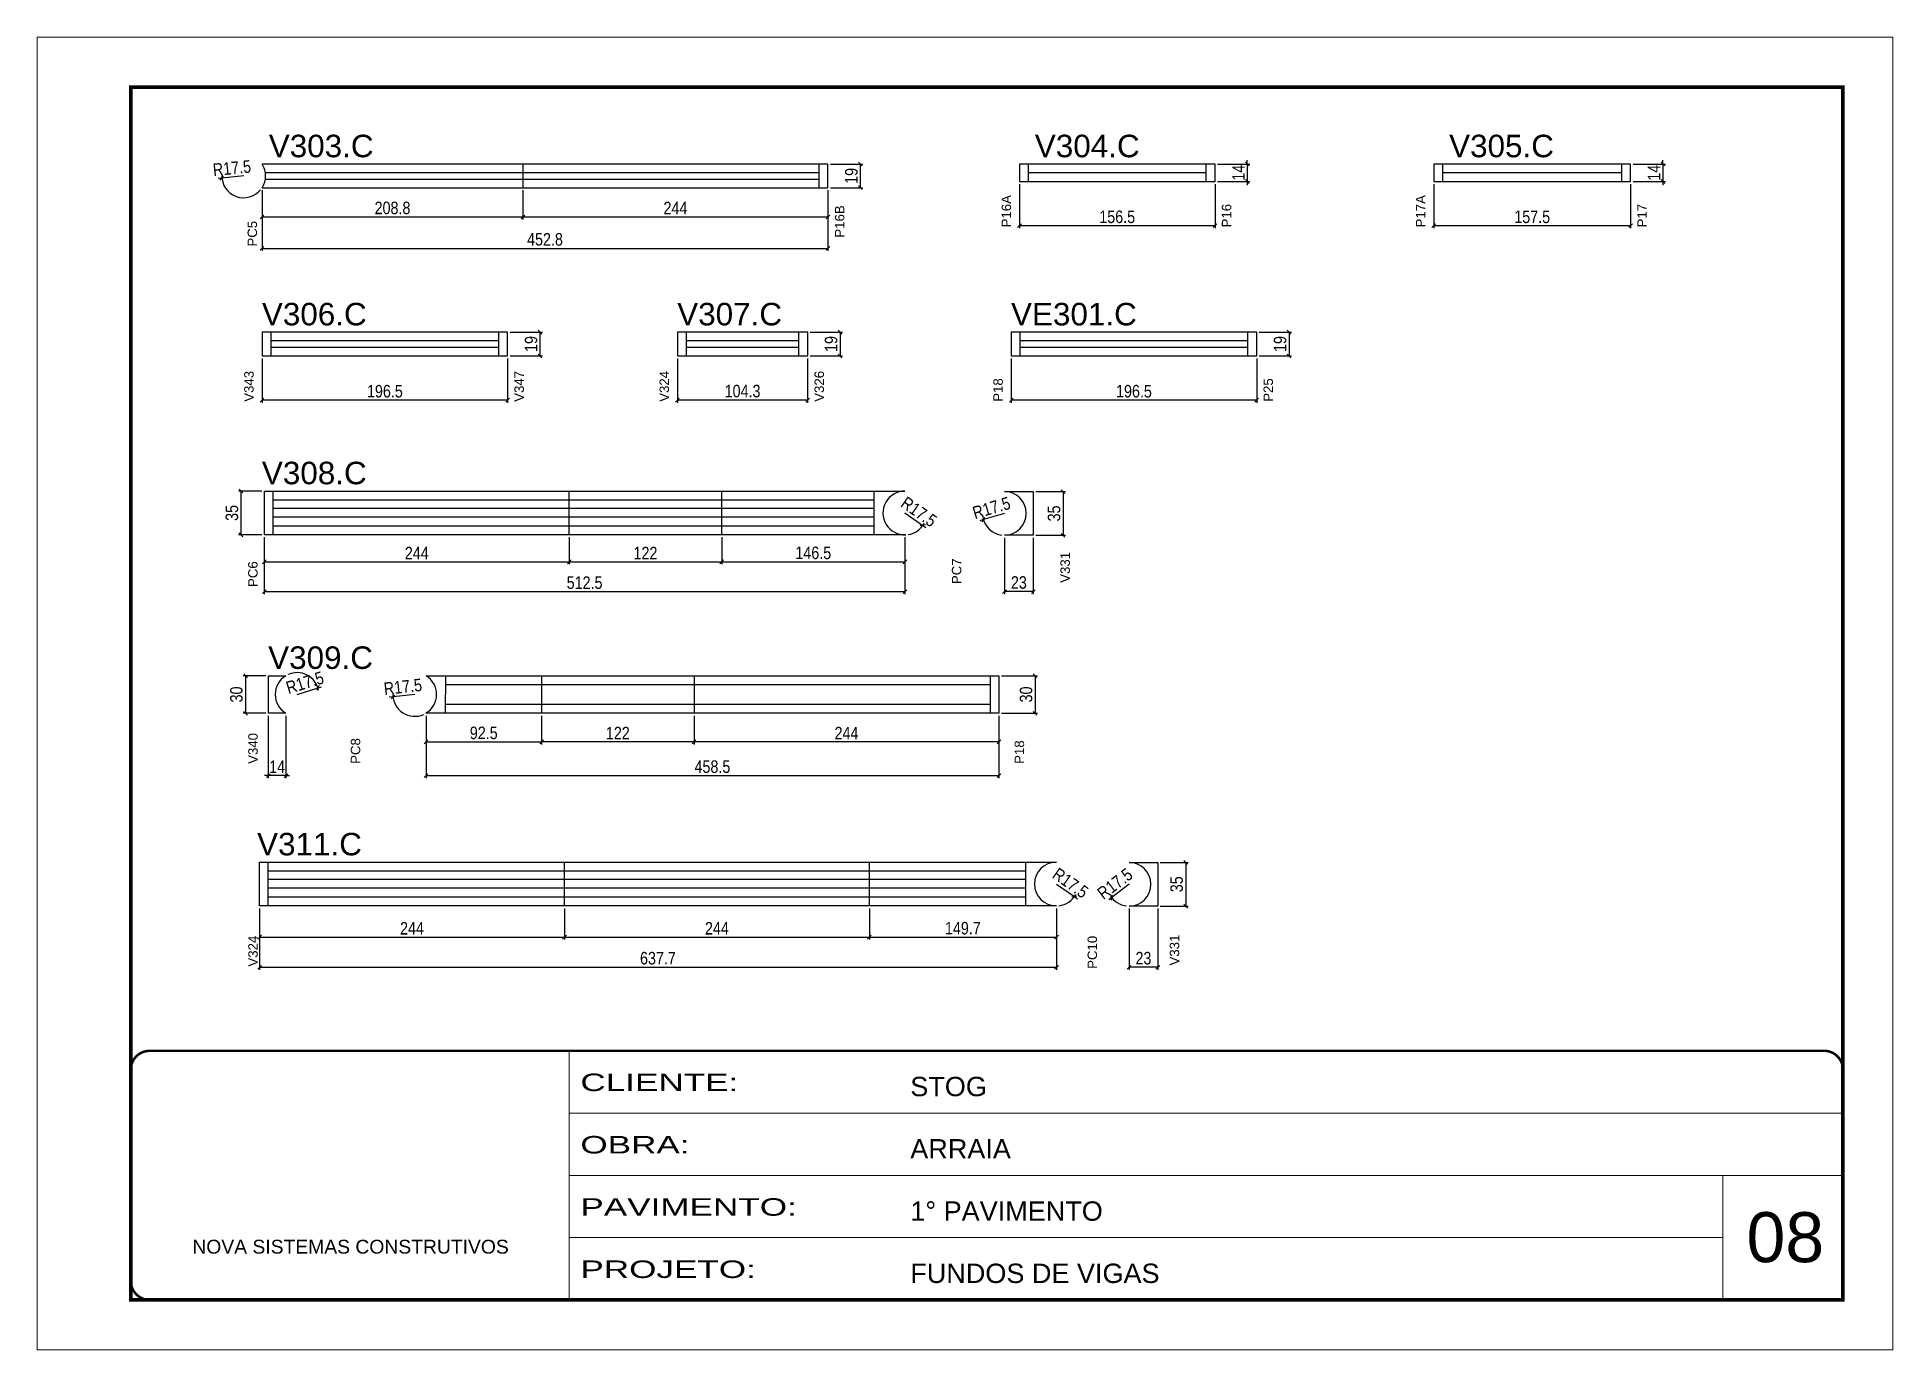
# Model space of a CAD drawing. Extents: x -3394 to 16474, y 3662 to 14397.
# Drawn here: x 9027 to 10512, y 12198 to 13248 of the extents above; entities that cross this region are included whole.
import ezdxf

# ---------------------------------------------------------------- set-up
doc = ezdxf.new("R2010")
doc.units = 0
doc.linetypes.add('CONTINUO', pattern=[0])
doc.linetypes.add('DASHED', pattern=[0.75, 0.5, -0.25])
doc.layers.get('0').update_dxf_attribs({"linetype": 'CONTINUOUS'})
doc.layers.get('Defpoints').update_dxf_attribs({"linetype": 'CONTINUOUS'})
for name, color, linetype, lineweight in [('CARIMBO', 255, 'CONTINUOUS', 9), ('Folhas', 255, 'CONTINUOUS', 9), ('SARRAFO DE PRESSAO', 251, 'DASHED', 9)]:
    doc.layers.add(name, color=color, linetype=linetype, lineweight=lineweight)
for name, color, linetype in [('COTA', 241, 'CONTINUOUS'), ('NOMENCLATURA', 7, 'CONTINUOUS'), ('Painéis', 200, 'CONTINUOUS'), ('SARR_2.2x7', 40, 'CONTINUOUS'), ('SARR_EDITAR', 141, 'CONTINUOUS')]:
    doc.layers.add(name, color=color, linetype=linetype)
doc.styles.add('ARIAL', font='arial.ttf')
doc.styles.add('COTA TECNICA', font='techl___.ttf', dxfattribs={"height": 10})
doc.styles.add('Tecnologia', font='')
doc.styles.get('Tecnologia').set_extended_font_data('Forgotten Futurist')
doc.dimstyles.new('PAINEL', dxfattribs={"dimtxt": 10, "dimasz": 3, "dimexe": 3, "dimexo": 3, "dimgap": 3, "dimtad": 1, "dimdec": 1, "dimzin": 12, "dimdsep": 46, "dimtxsty": 'COTA TECNICA', "dimblk1": 'OBLIQUE', "dimblk2": 'OBLIQUE', "dimsah": 1, "dimcen": 0.9, "dimclrd": 4, "dimclre": 4, "dimclrt": 240, "dimadec": 1, "dimazin": 3, "dimtfac": 1, "dimtdec": 1, "dimtmove": 0, "dimatfit": 3, "dimfxl": 1, "dimtolj": 1, "dimtzin": 12, "dimarcsym": 0})

msp = doc.modelspace()

# ---------------------------------------------------------------- texts
at = {"layer": 'CARIMBO', "style": 'ARIAL'}
msp.add_text('08', height=40, dxfattribs=at).set_placement((10395.07, 12268.12))
at = {"layer": 'NOMENCLATURA', "linetype": 'Continuous', "style": 'ARIAL'}
for s, p in [('V303.C', (9212.58, 13151.91)), ('V304.C', (9825.6, 13151.91)), ('V305.C', (10157.11, 13151.91)), ('V306.C', (9207.08, 13017.41)), ('V307.C', (9539.43, 13017.41)), ('VE301.C', (9806.54, 13017.41)), ('V308.C', (9207.08, 12890.34)), ('V309.C', (9212.09, 12742.65)), ('V311.C', (9203.25, 12593.5))]:
    msp.add_text(s, height=18, dxfattribs=at).set_placement(p)
for s, p in [('P16B', (9673.19, 13087.59)), ('P16A', (9806.58, 13095.79)), ('P16', (9982.79, 13095.79)), ('P17A', (10138.08, 13095.79)), ('P17', (10315.3, 13095.79)), ('PC5', (9203.19, 13080.45)), ('V343', (9200.49, 12956.3)), ('V347', (9416.71, 12956.3)), ('V324', (9532.85, 12956.3)), ('V326', (9656.86, 12956.3)), ('P18', (9799.96, 12956.3)), ('P25', (10016.17, 12956.3)), ('PC7', (9766.78, 12810.49)), ('V331', (9853.62, 12811.53)), ('PC6', (9203.67, 12808.16)), ('V340', (9203.74, 12666.7)), ('PC8', (9285.75, 12666.7)), ('P18', (9817, 12666.7)), ('V324', (9203.74, 12504.55)), ('PC10', (9875.36, 12502.73)), ('V331', (9941.15, 12505.43))]:
    msp.add_text(s, height=7.567, rotation=90, dxfattribs=at).set_placement(p)

# ---------------------------------------------------------------- blocks, each defined once
blk = doc.blocks.new('9999999999')
at = {"color": 30, "linetype": 'CONTINUO'}
for p, q in [((98564.6, 34230.2), (98564.6, 34429.4)), ((98564.6, 34379.6), (99584, 34379.6)), ((98564.6, 34329.8), (99488, 34329.8)), ((99584, 34329.8), (99488, 34329.8)), ((99488, 34329.8), (99488, 34230.2)), ((98564.6, 34280), (99488, 34280))]:
    blk.add_line(p, q, dxfattribs=at)
at = {"color": 30, "linetype": 'CONTINUO', "const_width": 2}
blk.add_lwpolyline([(99584, 34230.2), (99584, 34414.4, 0.414214), (99569, 34429.4), (98229, 34429.4, 0.414214), (98214, 34414.4), (98214, 34245.2, 0.414214), (98229, 34230.2), (99584, 34230.2)], format="xyb", dxfattribs=at)
at = {"layer": 'Folhas'}
blk.add_lwpolyline([(98139, 34190.2), (99624, 34190.2), (99624, 35240.2), (98139, 35240.2)], close=True, dxfattribs=at)
at = {"layer": 'Folhas', "color": 30, "const_width": 3}
blk.add_lwpolyline([(98214, 34230.2), (99584, 34230.2), (99584, 35200.2), (98214, 35200.2)], close=True, dxfattribs=at)
at = {"color": 7, "linetype": 'Continuous', "ltscale": 5, "style": 'ARIAL'}
for s, height, p in [('STOG', 15.48, (98837.7, 34393.1)), ('ARRAIA', 15.48, (98837.7, 34343.3)), ('1° PAVIMENTO', 15.483, (98837.7, 34293.5)), ('NOVA SISTEMAS CONSTRUTIVOS', 11.059, (98263.2, 34267.2)), ('FUNDOS DE VIGAS', 15.483, (98837.7, 34243.7))]:
    blk.add_text(s, height=height, dxfattribs=at).set_placement(p)
at = {"layer": 'Folhas', "color": 7, "style": 'Tecnologia', "width": 1.5}
for s, p in [('CLIENTE:', (98573.7, 34397.2)), ('OBRA:', (98573.7, 34347.3)), ('PAVIMENTO:', (98573.7, 34297.5)), ('PROJETO:', (98573.7, 34247.7))]:
    blk.add_text(s, height=14, dxfattribs=at).set_placement(p)
blk = doc.blocks.new('_Oblique')
at = {"color": 0, "linetype": 'ByBlock', "lineweight": -2}
blk.add_line((-0.5, -0.5), (0.5, 0.5), dxfattribs=at)
blk = doc.blocks.new('*D87')
at = {"layer": 'COTA', "color": 4, "linetype": 'Continuous', "lineweight": -2, "transparency": 16777216}
for p, q in [((9207.2, 13125.5), (9207.2, 13102.2)), ((9416, 13125.5), (9416, 13102.2)), ((9207.2, 13104.2), (9416, 13104.2))]:
    blk.add_line(p, q, dxfattribs=at)
at = {"layer": 'Defpoints', "color": 0, "linetype": 'Continuous', "transparency": 16777216}
for p in [(9207.2, 13127.5), (9416, 13127.5), (9416, 13104.2)]:
    blk.add_point(p, dxfattribs=at)
at = {"layer": 'COTA', "color": 4, "linetype": 'Continuous', "lineweight": -2, "transparency": 16777216, "xscale": 3, "yscale": 3, "zscale": 3, "rotation": 180}
blk.add_blockref('_Oblique', (9207.2, 13104.2), dxfattribs=at)
at = {"layer": 'COTA', "color": 4, "linetype": 'Continuous', "lineweight": -2, "transparency": 16777216, "xscale": 3, "yscale": 3, "zscale": 3}
blk.add_blockref('_Oblique', (9416, 13104.2), dxfattribs=at)
at = {"layer": 'COTA', "color": 240, "linetype": 'Continuous', "transparency": 16777216, "insert": (9311.6, 13111.3), "char_height": 10, "attachment_point": 5, "style": 'COTA TECNICA'}
blk.add_mtext('\\A1;208.8', dxfattribs=at)
blk = doc.blocks.new('*D88')
at = {"layer": 'COTA', "color": 4, "linetype": 'Continuous', "lineweight": -2, "transparency": 16777216}
for p, q in [((9416, 13125.5), (9416, 13102.2)), ((9660, 13125.5), (9660, 13102.2)), ((9416, 13104.2), (9660, 13104.2))]:
    blk.add_line(p, q, dxfattribs=at)
at = {"layer": 'Defpoints', "color": 0, "linetype": 'Continuous', "transparency": 16777216}
for p in [(9416, 13127.5), (9660, 13127.5), (9660, 13104.2)]:
    blk.add_point(p, dxfattribs=at)
at = {"layer": 'COTA', "color": 4, "linetype": 'Continuous', "lineweight": -2, "transparency": 16777216, "xscale": 3, "yscale": 3, "zscale": 3, "rotation": 180}
blk.add_blockref('_Oblique', (9416, 13104.2), dxfattribs=at)
at = {"layer": 'COTA', "color": 4, "linetype": 'Continuous', "lineweight": -2, "transparency": 16777216, "xscale": 3, "yscale": 3, "zscale": 3}
blk.add_blockref('_Oblique', (9660, 13104.2), dxfattribs=at)
at = {"layer": 'COTA', "color": 240, "linetype": 'Continuous', "transparency": 16777216, "insert": (9538, 13111.3), "char_height": 10, "attachment_point": 5, "style": 'COTA TECNICA'}
blk.add_mtext('\\A1;244', dxfattribs=at)
blk = doc.blocks.new('*D89')
at = {"layer": 'COTA', "color": 4, "linetype": 'Continuous', "lineweight": -2, "transparency": 16777216}
for p, q in [((9207.2, 13125.5), (9207.2, 13077)), ((9660, 13125.5), (9660, 13077)), ((9207.2, 13079), (9660, 13079))]:
    blk.add_line(p, q, dxfattribs=at)
at = {"layer": 'Defpoints', "color": 0, "linetype": 'Continuous', "transparency": 16777216}
for p in [(9207.2, 13127.5), (9660, 13127.5), (9660, 13079)]:
    blk.add_point(p, dxfattribs=at)
at = {"layer": 'COTA', "color": 4, "linetype": 'Continuous', "lineweight": -2, "transparency": 16777216, "xscale": 3, "yscale": 3, "zscale": 3, "rotation": 180}
blk.add_blockref('_Oblique', (9207.2, 13079), dxfattribs=at)
at = {"layer": 'COTA', "color": 4, "linetype": 'Continuous', "lineweight": -2, "transparency": 16777216, "xscale": 3, "yscale": 3, "zscale": 3}
blk.add_blockref('_Oblique', (9660, 13079), dxfattribs=at)
at = {"layer": 'COTA', "color": 240, "linetype": 'Continuous', "transparency": 16777216, "insert": (9433.6, 13086.2), "char_height": 10, "attachment_point": 5, "style": 'COTA TECNICA'}
blk.add_mtext('\\A1;452.8', dxfattribs=at)
blk = doc.blocks.new('*D90')
at = {"layer": 'COTA', "color": 4, "linetype": 'Continuous', "lineweight": -2, "transparency": 16777216}
for p, q in [((9175.1, 13135.3), (9172.1, 13135)), ((9192.5, 13137), (9175.1, 13135.3))]:
    blk.add_line(p, q, dxfattribs=at)
blk.add_arc((9192.5, 13137), 17.5, 179.0378, 320.5736, dxfattribs=at)
at = {"layer": 'Defpoints', "color": 0, "linetype": 'Continuous', "transparency": 16777216}
for p in [(9175.1, 13135.3), (9192.5, 13137)]:
    blk.add_point(p, dxfattribs=at)
at = {"layer": 'COTA', "color": 4, "linetype": 'Continuous', "lineweight": -2, "transparency": 16777216, "xscale": 3, "yscale": 3, "zscale": 3, "rotation": 5.5858482057688}
blk.add_blockref('_Oblique', (9175.1, 13135.3), dxfattribs=at)
at = {"layer": 'COTA', "color": 240, "linetype": 'Continuous', "transparency": 16777216, "insert": (9183.1, 13143.2), "char_height": 10, "attachment_point": 5, "rotation": 5.5858, "style": 'COTA TECNICA'}
blk.add_mtext('\\A1;R17.5', dxfattribs=at)
blk = doc.blocks.new('*D91')
at = {"layer": 'COTA', "color": 4, "linetype": 'Continuous', "lineweight": -2, "transparency": 16777216}
for p, q in [((9971.8, 13146.5), (9997.6, 13146.5)), ((9995.6, 13146.5), (9995.6, 13149.5)), ((9995.6, 13146.5), (9995.6, 13132.5)), ((9971.8, 13132.5), (9997.6, 13132.5)), ((9995.6, 13132.5), (9995.6, 13129.5))]:
    blk.add_line(p, q, dxfattribs=at)
at = {"layer": 'Defpoints', "color": 0, "linetype": 'Continuous', "transparency": 16777216}
for p in [(9969.8, 13146.5), (9969.8, 13132.5), (9995.6, 13132.5)]:
    blk.add_point(p, dxfattribs=at)
at = {"layer": 'COTA', "color": 4, "linetype": 'Continuous', "lineweight": -2, "transparency": 16777216, "xscale": 3, "yscale": 3, "zscale": 3}
for p, rotation in [((9995.6, 13146.5), 270), ((9995.6, 13132.5), 90)]:
    blk.add_blockref('_Oblique', p, dxfattribs=dict(at, rotation=rotation))
at = {"layer": 'COTA', "color": 240, "linetype": 'Continuous', "transparency": 16777216, "insert": (9988.6, 13139.5), "char_height": 10, "attachment_point": 5, "rotation": 90, "style": 'COTA TECNICA'}
blk.add_mtext('\\A1;14', dxfattribs=at)
blk = doc.blocks.new('*D92')
at = {"layer": 'COTA', "color": 4, "linetype": 'Continuous', "lineweight": -2, "transparency": 16777216}
for p, q in [((9813.3, 13130.5), (9813.3, 13095.1)), ((9969.8, 13130.5), (9969.8, 13095.1)), ((9969.8, 13097.1), (9813.3, 13097.1))]:
    blk.add_line(p, q, dxfattribs=at)
at = {"layer": 'Defpoints', "color": 0, "linetype": 'Continuous', "transparency": 16777216}
for p in [(9813.3, 13132.5), (9969.8, 13132.5), (9813.3, 13097.1)]:
    blk.add_point(p, dxfattribs=at)
at = {"layer": 'COTA', "color": 4, "linetype": 'Continuous', "lineweight": -2, "transparency": 16777216, "xscale": 3, "yscale": 3, "zscale": 3, "rotation": 180}
blk.add_blockref('_Oblique', (9813.3, 13097.1), dxfattribs=at)
at = {"layer": 'COTA', "color": 4, "linetype": 'Continuous', "lineweight": -2, "transparency": 16777216, "xscale": 3, "yscale": 3, "zscale": 3}
blk.add_blockref('_Oblique', (9969.8, 13097.1), dxfattribs=at)
at = {"layer": 'COTA', "color": 240, "linetype": 'Continuous', "transparency": 16777216, "insert": (9891.5, 13104.2), "char_height": 10, "attachment_point": 5, "style": 'COTA TECNICA'}
blk.add_mtext('\\A1;156.5', dxfattribs=at)
blk = doc.blocks.new('*D93')
at = {"layer": 'COTA', "color": 4, "linetype": 'Continuous', "lineweight": -2, "transparency": 16777216}
for p, q in [((10304.3, 13146.5), (10330.2, 13146.5)), ((10328.2, 13146.5), (10328.2, 13149.5)), ((10328.2, 13146.5), (10328.2, 13132.5)), ((10304.3, 13132.5), (10330.2, 13132.5)), ((10328.2, 13132.5), (10328.2, 13129.5))]:
    blk.add_line(p, q, dxfattribs=at)
at = {"layer": 'Defpoints', "color": 0, "linetype": 'Continuous', "transparency": 16777216}
for p in [(10302.3, 13146.5), (10302.3, 13132.5), (10328.2, 13132.5)]:
    blk.add_point(p, dxfattribs=at)
at = {"layer": 'COTA', "color": 4, "linetype": 'Continuous', "lineweight": -2, "transparency": 16777216, "xscale": 3, "yscale": 3, "zscale": 3}
for p, rotation in [((10328.2, 13146.5), 270), ((10328.2, 13132.5), 90)]:
    blk.add_blockref('_Oblique', p, dxfattribs=dict(at, rotation=rotation))
at = {"layer": 'COTA', "color": 240, "linetype": 'Continuous', "transparency": 16777216, "insert": (10321.1, 13139.5), "char_height": 10, "attachment_point": 5, "rotation": 90, "style": 'COTA TECNICA'}
blk.add_mtext('\\A1;14', dxfattribs=at)
blk = doc.blocks.new('*D94')
at = {"layer": 'COTA', "color": 4, "linetype": 'Continuous', "lineweight": -2, "transparency": 16777216}
for p, q in [((10144.8, 13130.5), (10144.8, 13095.1)), ((10302.3, 13130.5), (10302.3, 13095.1)), ((10302.3, 13097.1), (10144.8, 13097.1))]:
    blk.add_line(p, q, dxfattribs=at)
at = {"layer": 'Defpoints', "color": 0, "linetype": 'Continuous', "transparency": 16777216}
for p in [(10144.8, 13132.5), (10302.3, 13132.5), (10144.8, 13097.1)]:
    blk.add_point(p, dxfattribs=at)
at = {"layer": 'COTA', "color": 4, "linetype": 'Continuous', "lineweight": -2, "transparency": 16777216, "xscale": 3, "yscale": 3, "zscale": 3, "rotation": 180}
blk.add_blockref('_Oblique', (10144.8, 13097.1), dxfattribs=at)
at = {"layer": 'COTA', "color": 4, "linetype": 'Continuous', "lineweight": -2, "transparency": 16777216, "xscale": 3, "yscale": 3, "zscale": 3}
blk.add_blockref('_Oblique', (10302.3, 13097.1), dxfattribs=at)
at = {"layer": 'COTA', "color": 240, "linetype": 'Continuous', "transparency": 16777216, "insert": (10223.6, 13104.2), "char_height": 10, "attachment_point": 5, "style": 'COTA TECNICA'}
blk.add_mtext('\\A1;157.5', dxfattribs=at)
blk = doc.blocks.new('*D95')
at = {"layer": 'COTA', "color": 4, "linetype": 'Continuous', "lineweight": -2, "transparency": 16777216}
for p, q in [((9405.7, 13012), (9431.6, 13012)), ((9429.6, 13012), (9429.6, 12993)), ((9405.7, 12993), (9431.6, 12993))]:
    blk.add_line(p, q, dxfattribs=at)
at = {"layer": 'Defpoints', "color": 0, "linetype": 'Continuous', "transparency": 16777216}
for p in [(9403.7, 13012), (9403.7, 12993), (9429.6, 12993)]:
    blk.add_point(p, dxfattribs=at)
at = {"layer": 'COTA', "color": 4, "linetype": 'Continuous', "lineweight": -2, "transparency": 16777216, "xscale": 3, "yscale": 3, "zscale": 3}
for p, rotation in [((9429.6, 13012), 90), ((9429.6, 12993), 270)]:
    blk.add_blockref('_Oblique', p, dxfattribs=dict(at, rotation=rotation))
at = {"layer": 'COTA', "color": 240, "linetype": 'Continuous', "transparency": 16777216, "insert": (9422.5, 13002.5), "char_height": 10, "attachment_point": 5, "rotation": 90, "style": 'COTA TECNICA'}
blk.add_mtext('\\A1;19', dxfattribs=at)
blk = doc.blocks.new('*D96')
at = {"layer": 'COTA', "color": 4, "linetype": 'Continuous', "lineweight": -2, "transparency": 16777216}
for p, q in [((9207.2, 12991), (9207.2, 12955.6)), ((9403.7, 12991), (9403.7, 12955.6)), ((9403.7, 12957.6), (9207.2, 12957.6))]:
    blk.add_line(p, q, dxfattribs=at)
at = {"layer": 'Defpoints', "color": 0, "linetype": 'Continuous', "transparency": 16777216}
for p in [(9207.2, 12993), (9403.7, 12993), (9207.2, 12957.6)]:
    blk.add_point(p, dxfattribs=at)
at = {"layer": 'COTA', "color": 4, "linetype": 'Continuous', "lineweight": -2, "transparency": 16777216, "xscale": 3, "yscale": 3, "zscale": 3, "rotation": 180}
blk.add_blockref('_Oblique', (9207.2, 12957.6), dxfattribs=at)
at = {"layer": 'COTA', "color": 4, "linetype": 'Continuous', "lineweight": -2, "transparency": 16777216, "xscale": 3, "yscale": 3, "zscale": 3}
blk.add_blockref('_Oblique', (9403.7, 12957.6), dxfattribs=at)
at = {"layer": 'COTA', "color": 240, "linetype": 'Continuous', "transparency": 16777216, "insert": (9305.5, 12964.7), "char_height": 10, "attachment_point": 5, "style": 'COTA TECNICA'}
blk.add_mtext('\\A1;196.5', dxfattribs=at)
blk = doc.blocks.new('*D97')
at = {"layer": 'COTA', "color": 4, "linetype": 'Continuous', "lineweight": -2, "transparency": 16777216}
for p, q in [((9645.8, 13012), (9671.7, 13012)), ((9669.7, 13012), (9669.7, 12993)), ((9645.8, 12993), (9671.7, 12993))]:
    blk.add_line(p, q, dxfattribs=at)
at = {"layer": 'Defpoints', "color": 0, "linetype": 'Continuous', "transparency": 16777216}
for p in [(9643.8, 13012), (9643.8, 12993), (9669.7, 12993)]:
    blk.add_point(p, dxfattribs=at)
at = {"layer": 'COTA', "color": 4, "linetype": 'Continuous', "lineweight": -2, "transparency": 16777216, "xscale": 3, "yscale": 3, "zscale": 3}
for p, rotation in [((9669.7, 13012), 90), ((9669.7, 12993), 270)]:
    blk.add_blockref('_Oblique', p, dxfattribs=dict(at, rotation=rotation))
at = {"layer": 'COTA', "color": 240, "linetype": 'Continuous', "transparency": 16777216, "insert": (9662.6, 13002.5), "char_height": 10, "attachment_point": 5, "rotation": 90, "style": 'COTA TECNICA'}
blk.add_mtext('\\A1;19', dxfattribs=at)
blk = doc.blocks.new('*D98')
at = {"layer": 'COTA', "color": 4, "linetype": 'Continuous', "lineweight": -2, "transparency": 16777216}
for p, q in [((9539.6, 12991), (9539.6, 12955.6)), ((9643.8, 12991), (9643.8, 12955.6)), ((9643.8, 12957.6), (9539.6, 12957.6))]:
    blk.add_line(p, q, dxfattribs=at)
at = {"layer": 'Defpoints', "color": 0, "linetype": 'Continuous', "transparency": 16777216}
for p in [(9539.6, 12993), (9643.8, 12993), (9539.6, 12957.6)]:
    blk.add_point(p, dxfattribs=at)
at = {"layer": 'COTA', "color": 4, "linetype": 'Continuous', "lineweight": -2, "transparency": 16777216, "xscale": 3, "yscale": 3, "zscale": 3, "rotation": 180}
blk.add_blockref('_Oblique', (9539.6, 12957.6), dxfattribs=at)
at = {"layer": 'COTA', "color": 4, "linetype": 'Continuous', "lineweight": -2, "transparency": 16777216, "xscale": 3, "yscale": 3, "zscale": 3}
blk.add_blockref('_Oblique', (9643.8, 12957.6), dxfattribs=at)
at = {"layer": 'COTA', "color": 240, "linetype": 'Continuous', "transparency": 16777216, "insert": (9591.7, 12964.8), "char_height": 10, "attachment_point": 5, "style": 'COTA TECNICA'}
blk.add_mtext('\\A1;104.3', dxfattribs=at)
blk = doc.blocks.new('*D99')
at = {"layer": 'COTA', "color": 4, "linetype": 'Continuous', "lineweight": -2, "transparency": 16777216}
for p, q in [((10005.2, 13012), (10031, 13012)), ((10029, 13012), (10029, 12993)), ((10005.2, 12993), (10031, 12993))]:
    blk.add_line(p, q, dxfattribs=at)
at = {"layer": 'Defpoints', "color": 0, "linetype": 'Continuous', "transparency": 16777216}
for p in [(10003.2, 13012), (10003.2, 12993), (10029, 12993)]:
    blk.add_point(p, dxfattribs=at)
at = {"layer": 'COTA', "color": 4, "linetype": 'Continuous', "lineweight": -2, "transparency": 16777216, "xscale": 3, "yscale": 3, "zscale": 3}
for p, rotation in [((10029, 13012), 90), ((10029, 12993), 270)]:
    blk.add_blockref('_Oblique', p, dxfattribs=dict(at, rotation=rotation))
at = {"layer": 'COTA', "color": 240, "linetype": 'Continuous', "transparency": 16777216, "insert": (10021.9, 13002.5), "char_height": 10, "attachment_point": 5, "rotation": 90, "style": 'COTA TECNICA'}
blk.add_mtext('\\A1;19', dxfattribs=at)
blk = doc.blocks.new('*D100')
at = {"layer": 'COTA', "color": 4, "linetype": 'Continuous', "lineweight": -2, "transparency": 16777216}
for p, q in [((9806.7, 12991), (9806.7, 12955.6)), ((10003.2, 12991), (10003.2, 12955.6)), ((10003.2, 12957.6), (9806.7, 12957.6))]:
    blk.add_line(p, q, dxfattribs=at)
at = {"layer": 'Defpoints', "color": 0, "linetype": 'Continuous', "transparency": 16777216}
for p in [(9806.7, 12993), (10003.2, 12993), (9806.7, 12957.6)]:
    blk.add_point(p, dxfattribs=at)
at = {"layer": 'COTA', "color": 4, "linetype": 'Continuous', "lineweight": -2, "transparency": 16777216, "xscale": 3, "yscale": 3, "zscale": 3, "rotation": 180}
blk.add_blockref('_Oblique', (9806.7, 12957.6), dxfattribs=at)
at = {"layer": 'COTA', "color": 4, "linetype": 'Continuous', "lineweight": -2, "transparency": 16777216, "xscale": 3, "yscale": 3, "zscale": 3}
blk.add_blockref('_Oblique', (10003.2, 12957.6), dxfattribs=at)
at = {"layer": 'COTA', "color": 240, "linetype": 'Continuous', "transparency": 16777216, "insert": (9904.9, 12964.7), "char_height": 10, "attachment_point": 5, "style": 'COTA TECNICA'}
blk.add_mtext('\\A1;196.5', dxfattribs=at)
blk = doc.blocks.new('*D101')
at = {"layer": 'COTA', "color": 4, "linetype": 'Continuous', "lineweight": -2, "transparency": 16777216}
for p, q in [((9207, 12884.9), (9188.3, 12884.9)), ((9190.3, 12884.9), (9190.3, 12849.9)), ((9207, 12849.9), (9188.3, 12849.9))]:
    blk.add_line(p, q, dxfattribs=at)
at = {"layer": 'Defpoints', "color": 0, "linetype": 'Continuous', "transparency": 16777216}
for p in [(9209, 12884.9), (9190.3, 12849.9), (9209, 12849.9)]:
    blk.add_point(p, dxfattribs=at)
at = {"layer": 'COTA', "color": 4, "linetype": 'Continuous', "lineweight": -2, "transparency": 16777216, "xscale": 3, "yscale": 3, "zscale": 3}
for p, rotation in [((9190.3, 12884.9), 90), ((9190.3, 12849.9), 270)]:
    blk.add_blockref('_Oblique', p, dxfattribs=dict(at, rotation=rotation))
at = {"layer": 'COTA', "color": 240, "linetype": 'Continuous', "transparency": 16777216, "insert": (9183.1, 12867.4), "char_height": 10, "attachment_point": 5, "rotation": 90, "style": 'COTA TECNICA'}
blk.add_mtext('\\A1;35', dxfattribs=at)
blk = doc.blocks.new('*D102')
at = {"layer": 'COTA', "color": 4, "linetype": 'Continuous', "lineweight": -2, "transparency": 16777216}
for p, q in [((9209, 12847.9), (9209, 12826.3)), ((9453, 12847.9), (9453, 12826.3)), ((9209, 12828.3), (9453, 12828.3))]:
    blk.add_line(p, q, dxfattribs=at)
at = {"layer": 'Defpoints', "color": 0, "linetype": 'Continuous', "transparency": 16777216}
for p in [(9209, 12849.9), (9453, 12849.9), (9453, 12828.3)]:
    blk.add_point(p, dxfattribs=at)
at = {"layer": 'COTA', "color": 4, "linetype": 'Continuous', "lineweight": -2, "transparency": 16777216, "xscale": 3, "yscale": 3, "zscale": 3, "rotation": 180}
blk.add_blockref('_Oblique', (9209, 12828.3), dxfattribs=at)
at = {"layer": 'COTA', "color": 4, "linetype": 'Continuous', "lineweight": -2, "transparency": 16777216, "xscale": 3, "yscale": 3, "zscale": 3}
blk.add_blockref('_Oblique', (9453, 12828.3), dxfattribs=at)
at = {"layer": 'COTA', "color": 240, "linetype": 'Continuous', "transparency": 16777216, "insert": (9331, 12835.3), "char_height": 10, "attachment_point": 5, "style": 'COTA TECNICA'}
blk.add_mtext('\\A1;244', dxfattribs=at)
blk = doc.blocks.new('*D103')
at = {"layer": 'COTA', "color": 4, "linetype": 'Continuous', "lineweight": -2, "transparency": 16777216}
for p, q in [((9453, 12847.9), (9453, 12826.3)), ((9575, 12847.9), (9575, 12826.3)), ((9453, 12828.3), (9575, 12828.3))]:
    blk.add_line(p, q, dxfattribs=at)
at = {"layer": 'Defpoints', "color": 0, "linetype": 'Continuous', "transparency": 16777216}
for p in [(9453, 12849.9), (9575, 12849.9), (9575, 12828.3)]:
    blk.add_point(p, dxfattribs=at)
at = {"layer": 'COTA', "color": 4, "linetype": 'Continuous', "lineweight": -2, "transparency": 16777216, "xscale": 3, "yscale": 3, "zscale": 3, "rotation": 180}
blk.add_blockref('_Oblique', (9453, 12828.3), dxfattribs=at)
at = {"layer": 'COTA', "color": 4, "linetype": 'Continuous', "lineweight": -2, "transparency": 16777216, "xscale": 3, "yscale": 3, "zscale": 3}
blk.add_blockref('_Oblique', (9575, 12828.3), dxfattribs=at)
at = {"layer": 'COTA', "color": 240, "linetype": 'Continuous', "transparency": 16777216, "insert": (9514, 12835.3), "char_height": 10, "attachment_point": 5, "style": 'COTA TECNICA'}
blk.add_mtext('\\A1;122', dxfattribs=at)
blk = doc.blocks.new('*D104')
at = {"layer": 'COTA', "color": 4, "linetype": 'Continuous', "lineweight": -2, "transparency": 16777216}
for p, q in [((9575, 12847.9), (9575, 12826.3)), ((9721.6, 12847.9), (9721.6, 12826.3)), ((9575, 12828.3), (9721.6, 12828.3))]:
    blk.add_line(p, q, dxfattribs=at)
at = {"layer": 'Defpoints', "color": 0, "linetype": 'Continuous', "transparency": 16777216}
for p in [(9575, 12849.9), (9721.6, 12849.9), (9721.6, 12828.3)]:
    blk.add_point(p, dxfattribs=at)
at = {"layer": 'COTA', "color": 4, "linetype": 'Continuous', "lineweight": -2, "transparency": 16777216, "xscale": 3, "yscale": 3, "zscale": 3, "rotation": 180}
blk.add_blockref('_Oblique', (9575, 12828.3), dxfattribs=at)
at = {"layer": 'COTA', "color": 4, "linetype": 'Continuous', "lineweight": -2, "transparency": 16777216, "xscale": 3, "yscale": 3, "zscale": 3}
blk.add_blockref('_Oblique', (9721.6, 12828.3), dxfattribs=at)
at = {"layer": 'COTA', "color": 240, "linetype": 'Continuous', "transparency": 16777216, "insert": (9648.3, 12835.4), "char_height": 10, "attachment_point": 5, "style": 'COTA TECNICA'}
blk.add_mtext('\\A1;146.5', dxfattribs=at)
blk = doc.blocks.new('*D105')
at = {"layer": 'COTA', "color": 4, "linetype": 'Continuous', "lineweight": -2, "transparency": 16777216}
for p, q in [((9209, 12847.9), (9209, 12802.5)), ((9721.6, 12847.9), (9721.6, 12802.5)), ((9209, 12804.5), (9721.6, 12804.5))]:
    blk.add_line(p, q, dxfattribs=at)
at = {"layer": 'Defpoints', "color": 0, "linetype": 'Continuous', "transparency": 16777216}
for p in [(9209, 12849.9), (9721.6, 12849.9), (9721.6, 12804.5)]:
    blk.add_point(p, dxfattribs=at)
at = {"layer": 'COTA', "color": 4, "linetype": 'Continuous', "lineweight": -2, "transparency": 16777216, "xscale": 3, "yscale": 3, "zscale": 3, "rotation": 180}
blk.add_blockref('_Oblique', (9209, 12804.5), dxfattribs=at)
at = {"layer": 'COTA', "color": 4, "linetype": 'Continuous', "lineweight": -2, "transparency": 16777216, "xscale": 3, "yscale": 3, "zscale": 3}
blk.add_blockref('_Oblique', (9721.6, 12804.5), dxfattribs=at)
at = {"layer": 'COTA', "color": 240, "linetype": 'Continuous', "transparency": 16777216, "insert": (9465.3, 12811.6), "char_height": 10, "attachment_point": 5, "style": 'COTA TECNICA'}
blk.add_mtext('\\A1;512.5', dxfattribs=at)
blk = doc.blocks.new('*D106')
at = {"layer": 'COTA', "color": 4, "linetype": 'Continuous', "lineweight": -2, "transparency": 16777216}
for p, q in [((9721.6, 12867.4), (9736, 12857.4)), ((9736, 12857.4), (9738.4, 12855.7))]:
    blk.add_line(p, q, dxfattribs=at)
blk.add_arc((9721.6, 12867.4), 17.5, 279.022, 331.8867, dxfattribs=at)
at = {"layer": 'Defpoints', "color": 0, "linetype": 'Continuous', "transparency": 16777216}
for p in [(9721.6, 12867.4), (9736, 12857.4)]:
    blk.add_point(p, dxfattribs=at)
at = {"layer": 'COTA', "color": 4, "linetype": 'Continuous', "lineweight": -2, "transparency": 16777216, "xscale": 3, "yscale": 3, "zscale": 3, "rotation": 145.3385857418949}
blk.add_blockref('_Oblique', (9736, 12857.4), dxfattribs=at)
at = {"layer": 'COTA', "color": 240, "linetype": 'Continuous', "transparency": 16777216, "insert": (9732.8, 12868.3), "char_height": 10, "attachment_point": 5, "rotation": 325.3386, "style": 'COTA TECNICA'}
blk.add_mtext('\\A1;R17.5', dxfattribs=at)
blk = doc.blocks.new('*D107')
at = {"layer": 'COTA', "color": 4, "linetype": 'Continuous', "lineweight": -2, "transparency": 16777216}
for p, q in [((9826.3, 12884.5), (9850.2, 12884.5)), ((9848.2, 12884.5), (9848.2, 12849.5)), ((9826.3, 12849.5), (9850.2, 12849.5))]:
    blk.add_line(p, q, dxfattribs=at)
at = {"layer": 'Defpoints', "color": 0, "linetype": 'Continuous', "transparency": 16777216}
for p in [(9824.3, 12884.5), (9824.3, 12849.5), (9848.2, 12849.5)]:
    blk.add_point(p, dxfattribs=at)
at = {"layer": 'COTA', "color": 4, "linetype": 'Continuous', "lineweight": -2, "transparency": 16777216, "xscale": 3, "yscale": 3, "zscale": 3}
for p, rotation in [((9848.2, 12884.5), 90), ((9848.2, 12849.5), 270)]:
    blk.add_blockref('_Oblique', p, dxfattribs=dict(at, rotation=rotation))
at = {"layer": 'COTA', "color": 240, "linetype": 'Continuous', "transparency": 16777216, "insert": (9841, 12867), "char_height": 10, "attachment_point": 5, "rotation": 90, "style": 'COTA TECNICA'}
blk.add_mtext('\\A1;35', dxfattribs=at)
blk = doc.blocks.new('*D108')
at = {"layer": 'COTA', "color": 4, "linetype": 'Continuous', "lineweight": -2, "transparency": 16777216}
for p, q in [((9801.3, 12847.5), (9801.3, 12802.5)), ((9824.3, 12847.5), (9824.3, 12802.5)), ((9824.3, 12804.5), (9801.3, 12804.5))]:
    blk.add_line(p, q, dxfattribs=at)
at = {"layer": 'Defpoints', "color": 0, "linetype": 'Continuous', "transparency": 16777216}
for p in [(9801.3, 12849.5), (9824.3, 12849.5), (9801.3, 12804.5)]:
    blk.add_point(p, dxfattribs=at)
at = {"layer": 'COTA', "color": 4, "linetype": 'Continuous', "lineweight": -2, "transparency": 16777216, "xscale": 3, "yscale": 3, "zscale": 3, "rotation": 180}
blk.add_blockref('_Oblique', (9801.3, 12804.5), dxfattribs=at)
at = {"layer": 'COTA', "color": 4, "linetype": 'Continuous', "lineweight": -2, "transparency": 16777216, "xscale": 3, "yscale": 3, "zscale": 3}
blk.add_blockref('_Oblique', (9824.3, 12804.5), dxfattribs=at)
at = {"layer": 'COTA', "color": 240, "linetype": 'Continuous', "transparency": 16777216, "insert": (9812.8, 12811.7), "char_height": 10, "attachment_point": 5, "style": 'COTA TECNICA'}
blk.add_mtext('\\A1;23', dxfattribs=at)
blk = doc.blocks.new('*D109')
at = {"layer": 'COTA', "color": 4, "linetype": 'Continuous', "lineweight": -2, "transparency": 16777216}
for p, q in [((9784.5, 12862.1), (9781.6, 12861.2)), ((9801.3, 12867), (9784.5, 12862.1))]:
    blk.add_line(p, q, dxfattribs=at)
blk.add_arc((9801.3, 12867), 17.5, 189.9041, 263.4519, dxfattribs=at)
at = {"layer": 'Defpoints', "color": 0, "linetype": 'Continuous', "transparency": 16777216}
for p in [(9784.5, 12862.1), (9801.3, 12867)]:
    blk.add_point(p, dxfattribs=at)
at = {"layer": 'COTA', "color": 4, "linetype": 'Continuous', "lineweight": -2, "transparency": 16777216, "xscale": 3, "yscale": 3, "zscale": 3, "rotation": 16.452232243778}
blk.add_blockref('_Oblique', (9784.5, 12862.1), dxfattribs=at)
at = {"layer": 'COTA', "color": 240, "linetype": 'Continuous', "transparency": 16777216, "insert": (9790.9, 12871.4), "char_height": 10, "attachment_point": 5, "rotation": 16.4522, "style": 'COTA TECNICA'}
blk.add_mtext('\\A1;R17.5', dxfattribs=at)
blk = doc.blocks.new('*D110')
at = {"layer": 'COTA', "color": 4, "linetype": 'Continuous', "lineweight": -2, "transparency": 16777216}
for p, q in [((9552.9, 12705.2), (9552.9, 12682.3)), ((9796.9, 12705.2), (9796.9, 12682.3)), ((9796.9, 12684.3), (9552.9, 12684.3))]:
    blk.add_line(p, q, dxfattribs=at)
at = {"layer": 'Defpoints', "color": 0, "linetype": 'Continuous', "transparency": 16777216}
for p in [(9552.9, 12707.2), (9796.9, 12707.2), (9552.9, 12684.3)]:
    blk.add_point(p, dxfattribs=at)
at = {"layer": 'COTA', "color": 4, "linetype": 'Continuous', "lineweight": -2, "transparency": 16777216, "xscale": 3, "yscale": 3, "zscale": 3, "rotation": 180}
blk.add_blockref('_Oblique', (9552.9, 12684.3), dxfattribs=at)
at = {"layer": 'COTA', "color": 4, "linetype": 'Continuous', "lineweight": -2, "transparency": 16777216, "xscale": 3, "yscale": 3, "zscale": 3}
blk.add_blockref('_Oblique', (9796.9, 12684.3), dxfattribs=at)
at = {"layer": 'COTA', "color": 240, "linetype": 'Continuous', "transparency": 16777216, "insert": (9674.9, 12691.3), "char_height": 10, "attachment_point": 5, "style": 'COTA TECNICA'}
blk.add_mtext('\\A1;244', dxfattribs=at)
blk = doc.blocks.new('*D111')
at = {"layer": 'COTA', "color": 4, "linetype": 'Continuous', "lineweight": -2, "transparency": 16777216}
for p, q in [((9430.9, 12705.2), (9430.9, 12682.3)), ((9552.9, 12705.2), (9552.9, 12682.3)), ((9552.9, 12684.3), (9430.9, 12684.3))]:
    blk.add_line(p, q, dxfattribs=at)
at = {"layer": 'Defpoints', "color": 0, "linetype": 'Continuous', "transparency": 16777216}
for p in [(9430.9, 12707.2), (9552.9, 12707.2), (9430.9, 12684.3)]:
    blk.add_point(p, dxfattribs=at)
at = {"layer": 'COTA', "color": 4, "linetype": 'Continuous', "lineweight": -2, "transparency": 16777216, "xscale": 3, "yscale": 3, "zscale": 3, "rotation": 180}
blk.add_blockref('_Oblique', (9430.9, 12684.3), dxfattribs=at)
at = {"layer": 'COTA', "color": 4, "linetype": 'Continuous', "lineweight": -2, "transparency": 16777216, "xscale": 3, "yscale": 3, "zscale": 3}
blk.add_blockref('_Oblique', (9552.9, 12684.3), dxfattribs=at)
at = {"layer": 'COTA', "color": 240, "linetype": 'Continuous', "transparency": 16777216, "insert": (9491.9, 12691.3), "char_height": 10, "attachment_point": 5, "style": 'COTA TECNICA'}
blk.add_mtext('\\A1;122', dxfattribs=at)
blk = doc.blocks.new('*D112')
at = {"layer": 'COTA', "color": 4, "linetype": 'Continuous', "lineweight": -2, "transparency": 16777216}
for p, q in [((9338.4, 12705.2), (9338.4, 12682.3)), ((9430.9, 12705.2), (9430.9, 12682.3)), ((9338.4, 12684.3), (9430.9, 12684.3))]:
    blk.add_line(p, q, dxfattribs=at)
at = {"layer": 'Defpoints', "color": 0, "linetype": 'Continuous', "transparency": 16777216}
for p in [(9338.4, 12707.2), (9430.9, 12707.2), (9430.9, 12684.3)]:
    blk.add_point(p, dxfattribs=at)
at = {"layer": 'COTA', "color": 4, "linetype": 'Continuous', "lineweight": -2, "transparency": 16777216, "xscale": 3, "yscale": 3, "zscale": 3, "rotation": 180}
blk.add_blockref('_Oblique', (9338.4, 12684.3), dxfattribs=at)
at = {"layer": 'COTA', "color": 4, "linetype": 'Continuous', "lineweight": -2, "transparency": 16777216, "xscale": 3, "yscale": 3, "zscale": 3}
blk.add_blockref('_Oblique', (9430.9, 12684.3), dxfattribs=at)
at = {"layer": 'COTA', "color": 240, "linetype": 'Continuous', "transparency": 16777216, "insert": (9384.6, 12691.4), "char_height": 10, "attachment_point": 5, "style": 'COTA TECNICA'}
blk.add_mtext('\\A1;92.5', dxfattribs=at)
blk = doc.blocks.new('*D113')
at = {"layer": 'COTA', "color": 4, "linetype": 'Continuous', "lineweight": -2, "transparency": 16777216}
for p, q in [((9212.2, 12705.2), (9212.2, 12655.3)), ((9226.3, 12705.2), (9226.3, 12655.3)), ((9212.2, 12657.3), (9209.2, 12657.3)), ((9226.3, 12657.3), (9212.2, 12657.3)), ((9226.3, 12657.3), (9229.3, 12657.3))]:
    blk.add_line(p, q, dxfattribs=at)
at = {"layer": 'Defpoints', "color": 0, "linetype": 'Continuous', "transparency": 16777216}
for p in [(9212.2, 12707.2), (9226.3, 12707.2), (9212.2, 12657.3)]:
    blk.add_point(p, dxfattribs=at)
at = {"layer": 'COTA', "color": 4, "linetype": 'Continuous', "lineweight": -2, "transparency": 16777216, "xscale": 3, "yscale": 3, "zscale": 3}
blk.add_blockref('_Oblique', (9212.2, 12657.3), dxfattribs=at)
at = {"layer": 'COTA', "color": 4, "linetype": 'Continuous', "lineweight": -2, "transparency": 16777216, "xscale": 3, "yscale": 3, "zscale": 3, "rotation": 180}
blk.add_blockref('_Oblique', (9226.3, 12657.3), dxfattribs=at)
at = {"layer": 'COTA', "color": 240, "linetype": 'Continuous', "transparency": 16777216, "insert": (9219.3, 12664.4), "char_height": 10, "attachment_point": 5, "style": 'COTA TECNICA'}
blk.add_mtext('\\A1;14', dxfattribs=at)
blk = doc.blocks.new('*D114')
at = {"layer": 'COTA', "color": 4, "linetype": 'Continuous', "lineweight": -2, "transparency": 16777216}
for p, q in [((9338.4, 12705.2), (9338.4, 12655.3)), ((9796.9, 12705.2), (9796.9, 12655.3)), ((9338.4, 12657.3), (9796.9, 12657.3))]:
    blk.add_line(p, q, dxfattribs=at)
at = {"layer": 'Defpoints', "color": 0, "linetype": 'Continuous', "transparency": 16777216}
for p in [(9338.4, 12707.2), (9796.9, 12707.2), (9796.9, 12657.3)]:
    blk.add_point(p, dxfattribs=at)
at = {"layer": 'COTA', "color": 4, "linetype": 'Continuous', "lineweight": -2, "transparency": 16777216, "xscale": 3, "yscale": 3, "zscale": 3, "rotation": 180}
blk.add_blockref('_Oblique', (9338.4, 12657.3), dxfattribs=at)
at = {"layer": 'COTA', "color": 4, "linetype": 'Continuous', "lineweight": -2, "transparency": 16777216, "xscale": 3, "yscale": 3, "zscale": 3}
blk.add_blockref('_Oblique', (9796.9, 12657.3), dxfattribs=at)
at = {"layer": 'COTA', "color": 240, "linetype": 'Continuous', "transparency": 16777216, "insert": (9567.6, 12664.4), "char_height": 10, "attachment_point": 5, "style": 'COTA TECNICA'}
blk.add_mtext('\\A1;458.5', dxfattribs=at)
blk = doc.blocks.new('*D115')
at = {"layer": 'COTA', "color": 4, "linetype": 'Continuous', "lineweight": -2, "transparency": 16777216}
for p, q in [((9798.9, 12737.2), (9827.8, 12737.2)), ((9825.8, 12737.2), (9825.8, 12707.2)), ((9798.9, 12707.2), (9827.8, 12707.2))]:
    blk.add_line(p, q, dxfattribs=at)
at = {"layer": 'Defpoints', "color": 0, "linetype": 'Continuous', "transparency": 16777216}
for p in [(9796.9, 12737.2), (9796.9, 12707.2), (9825.8, 12707.2)]:
    blk.add_point(p, dxfattribs=at)
at = {"layer": 'COTA', "color": 4, "linetype": 'Continuous', "lineweight": -2, "transparency": 16777216, "xscale": 3, "yscale": 3, "zscale": 3}
for p, rotation in [((9825.8, 12737.2), 90), ((9825.8, 12707.2), 270)]:
    blk.add_blockref('_Oblique', p, dxfattribs=dict(at, rotation=rotation))
at = {"layer": 'COTA', "color": 240, "linetype": 'Continuous', "transparency": 16777216, "insert": (9818.6, 12722.2), "char_height": 10, "attachment_point": 5, "rotation": 90, "style": 'COTA TECNICA'}
blk.add_mtext('\\A1;30', dxfattribs=at)
blk = doc.blocks.new('*D116')
at = {"layer": 'COTA', "color": 4, "linetype": 'Continuous', "lineweight": -2, "transparency": 16777216}
for p, q in [((9210.2, 12737.2), (9192, 12737.2)), ((9194, 12737.2), (9194, 12707.2)), ((9210.2, 12707.2), (9192, 12707.2))]:
    blk.add_line(p, q, dxfattribs=at)
at = {"layer": 'Defpoints', "color": 0, "linetype": 'Continuous', "transparency": 16777216}
for p in [(9212.2, 12737.2), (9194, 12707.2), (9212.2, 12707.2)]:
    blk.add_point(p, dxfattribs=at)
at = {"layer": 'COTA', "color": 4, "linetype": 'Continuous', "lineweight": -2, "transparency": 16777216, "xscale": 3, "yscale": 3, "zscale": 3}
for p, rotation in [((9194, 12737.2), 90), ((9194, 12707.2), 270)]:
    blk.add_blockref('_Oblique', p, dxfattribs=dict(at, rotation=rotation))
at = {"layer": 'COTA', "color": 240, "linetype": 'Continuous', "transparency": 16777216, "insert": (9186.7, 12722.2), "char_height": 10, "attachment_point": 5, "rotation": 90, "style": 'COTA TECNICA'}
blk.add_mtext('\\A1;30', dxfattribs=at)
blk = doc.blocks.new('*D117')
at = {"layer": 'COTA', "color": 4, "linetype": 'Continuous', "lineweight": -2, "transparency": 16777216}
for p, q in [((9235.2, 12722.2), (9252, 12727.4)), ((9252, 12727.4), (9254.8, 12728.3))]:
    blk.add_line(p, q, dxfattribs=at)
blk.add_arc((9235.2, 12722.2), 17.5, 10.5948, 114.6741, dxfattribs=at)
at = {"layer": 'Defpoints', "color": 0, "linetype": 'Continuous', "transparency": 16777216}
for p in [(9252, 12727.4), (9235.2, 12722.2)]:
    blk.add_point(p, dxfattribs=at)
at = {"layer": 'COTA', "color": 4, "linetype": 'Continuous', "lineweight": -2, "transparency": 16777216, "xscale": 3, "yscale": 3, "zscale": 3, "rotation": 197.142857142882}
blk.add_blockref('_Oblique', (9252, 12727.4), dxfattribs=at)
at = {"layer": 'COTA', "color": 240, "linetype": 'Continuous', "transparency": 16777216, "insert": (9241.5, 12731.6), "char_height": 10, "attachment_point": 5, "rotation": 17.1429, "style": 'COTA TECNICA'}
blk.add_mtext('\\A1;R17.5', dxfattribs=at)
blk = doc.blocks.new('*D118')
at = {"layer": 'COTA', "color": 4, "linetype": 'Continuous', "lineweight": -2, "transparency": 16777216}
for p, q in [((9312, 12720.3), (9309, 12720)), ((9329.4, 12722.2), (9312, 12720.3))]:
    blk.add_line(p, q, dxfattribs=at)
blk.add_arc((9329.4, 12722.2), 17.5, 179.8283, 294.2337, dxfattribs=at)
at = {"layer": 'Defpoints', "color": 0, "linetype": 'Continuous', "transparency": 16777216}
for p in [(9312, 12720.3), (9329.4, 12722.2)]:
    blk.add_point(p, dxfattribs=at)
at = {"layer": 'COTA', "color": 4, "linetype": 'Continuous', "lineweight": -2, "transparency": 16777216, "xscale": 3, "yscale": 3, "zscale": 3, "rotation": 6.376374160600707}
blk.add_blockref('_Oblique', (9312, 12720.3), dxfattribs=at)
at = {"layer": 'COTA', "color": 240, "linetype": 'Continuous', "transparency": 16777216, "insert": (9319.9, 12728.3), "char_height": 10, "attachment_point": 5, "rotation": 6.3764, "style": 'COTA TECNICA'}
blk.add_mtext('\\A1;R17.5', dxfattribs=at)
blk = doc.blocks.new('*D119')
at = {"layer": 'COTA', "color": 4, "linetype": 'Continuous', "lineweight": -2, "transparency": 16777216}
for p, q in [((9205.2, 12551.1), (9205.2, 12526.1)), ((9449.2, 12551.1), (9449.2, 12526.1)), ((9205.2, 12528.1), (9449.2, 12528.1))]:
    blk.add_line(p, q, dxfattribs=at)
at = {"layer": 'Defpoints', "color": 0, "linetype": 'Continuous', "transparency": 16777216}
for p in [(9205.2, 12553.1), (9449.2, 12553.1), (9449.2, 12528.1)]:
    blk.add_point(p, dxfattribs=at)
at = {"layer": 'COTA', "color": 4, "linetype": 'Continuous', "lineweight": -2, "transparency": 16777216, "xscale": 3, "yscale": 3, "zscale": 3, "rotation": 180}
blk.add_blockref('_Oblique', (9205.2, 12528.1), dxfattribs=at)
at = {"layer": 'COTA', "color": 4, "linetype": 'Continuous', "lineweight": -2, "transparency": 16777216, "xscale": 3, "yscale": 3, "zscale": 3}
blk.add_blockref('_Oblique', (9449.2, 12528.1), dxfattribs=at)
at = {"layer": 'COTA', "color": 240, "linetype": 'Continuous', "transparency": 16777216, "insert": (9327.2, 12535.2), "char_height": 10, "attachment_point": 5, "style": 'COTA TECNICA'}
blk.add_mtext('\\A1;244', dxfattribs=at)
blk = doc.blocks.new('*D120')
at = {"layer": 'COTA', "color": 4, "linetype": 'Continuous', "lineweight": -2, "transparency": 16777216}
for p, q in [((9449.2, 12551.1), (9449.2, 12526.1)), ((9693.2, 12551.1), (9693.2, 12526.1)), ((9449.2, 12528.1), (9693.2, 12528.1))]:
    blk.add_line(p, q, dxfattribs=at)
at = {"layer": 'Defpoints', "color": 0, "linetype": 'Continuous', "transparency": 16777216}
for p in [(9449.2, 12553.1), (9693.2, 12553.1), (9693.2, 12528.1)]:
    blk.add_point(p, dxfattribs=at)
at = {"layer": 'COTA', "color": 4, "linetype": 'Continuous', "lineweight": -2, "transparency": 16777216, "xscale": 3, "yscale": 3, "zscale": 3, "rotation": 180}
blk.add_blockref('_Oblique', (9449.2, 12528.1), dxfattribs=at)
at = {"layer": 'COTA', "color": 4, "linetype": 'Continuous', "lineweight": -2, "transparency": 16777216, "xscale": 3, "yscale": 3, "zscale": 3}
blk.add_blockref('_Oblique', (9693.2, 12528.1), dxfattribs=at)
at = {"layer": 'COTA', "color": 240, "linetype": 'Continuous', "transparency": 16777216, "insert": (9571.2, 12535.2), "char_height": 10, "attachment_point": 5, "style": 'COTA TECNICA'}
blk.add_mtext('\\A1;244', dxfattribs=at)
blk = doc.blocks.new('*D121')
at = {"layer": 'COTA', "color": 4, "linetype": 'Continuous', "lineweight": -2, "transparency": 16777216}
for p, q in [((9693.2, 12551.1), (9693.2, 12526.1)), ((9842.9, 12551.1), (9842.9, 12526.1)), ((9693.2, 12528.1), (9842.9, 12528.1))]:
    blk.add_line(p, q, dxfattribs=at)
at = {"layer": 'Defpoints', "color": 0, "linetype": 'Continuous', "transparency": 16777216}
for p in [(9693.2, 12553.1), (9842.9, 12553.1), (9842.9, 12528.1)]:
    blk.add_point(p, dxfattribs=at)
at = {"layer": 'COTA', "color": 4, "linetype": 'Continuous', "lineweight": -2, "transparency": 16777216, "xscale": 3, "yscale": 3, "zscale": 3, "rotation": 180}
blk.add_blockref('_Oblique', (9693.2, 12528.1), dxfattribs=at)
at = {"layer": 'COTA', "color": 4, "linetype": 'Continuous', "lineweight": -2, "transparency": 16777216, "xscale": 3, "yscale": 3, "zscale": 3}
blk.add_blockref('_Oblique', (9842.9, 12528.1), dxfattribs=at)
at = {"layer": 'COTA', "color": 240, "linetype": 'Continuous', "transparency": 16777216, "insert": (9768, 12535.2), "char_height": 10, "attachment_point": 5, "style": 'COTA TECNICA'}
blk.add_mtext('\\A1;149.7', dxfattribs=at)
blk = doc.blocks.new('*D122')
at = {"layer": 'COTA', "color": 4, "linetype": 'Continuous', "lineweight": -2, "transparency": 16777216}
for p, q in [((9926, 12587.9), (9948.3, 12587.9)), ((9946.3, 12587.9), (9946.3, 12552.9)), ((9926, 12552.9), (9948.3, 12552.9))]:
    blk.add_line(p, q, dxfattribs=at)
at = {"layer": 'Defpoints', "color": 0, "linetype": 'Continuous', "transparency": 16777216}
for p in [(9924, 12587.9), (9924, 12552.9), (9946.3, 12552.9)]:
    blk.add_point(p, dxfattribs=at)
at = {"layer": 'COTA', "color": 4, "linetype": 'Continuous', "lineweight": -2, "transparency": 16777216, "xscale": 3, "yscale": 3, "zscale": 3}
for p, rotation in [((9946.3, 12587.9), 90), ((9946.3, 12552.9), 270)]:
    blk.add_blockref('_Oblique', p, dxfattribs=dict(at, rotation=rotation))
at = {"layer": 'COTA', "color": 240, "linetype": 'Continuous', "transparency": 16777216, "insert": (9939.1, 12570.4), "char_height": 10, "attachment_point": 5, "rotation": 90, "style": 'COTA TECNICA'}
blk.add_mtext('\\A1;35', dxfattribs=at)
blk = doc.blocks.new('*D123')
at = {"layer": 'COTA', "color": 4, "linetype": 'Continuous', "lineweight": -2, "transparency": 16777216}
for p, q in [((9901, 12550.9), (9901, 12502)), ((9924, 12550.9), (9924, 12502)), ((9924, 12504), (9901, 12504))]:
    blk.add_line(p, q, dxfattribs=at)
at = {"layer": 'Defpoints', "color": 0, "linetype": 'Continuous', "transparency": 16777216}
for p in [(9901, 12552.9), (9924, 12552.9), (9901, 12504)]:
    blk.add_point(p, dxfattribs=at)
at = {"layer": 'COTA', "color": 4, "linetype": 'Continuous', "lineweight": -2, "transparency": 16777216, "xscale": 3, "yscale": 3, "zscale": 3, "rotation": 180}
blk.add_blockref('_Oblique', (9901, 12504), dxfattribs=at)
at = {"layer": 'COTA', "color": 4, "linetype": 'Continuous', "lineweight": -2, "transparency": 16777216, "xscale": 3, "yscale": 3, "zscale": 3}
blk.add_blockref('_Oblique', (9924, 12504), dxfattribs=at)
at = {"layer": 'COTA', "color": 240, "linetype": 'Continuous', "transparency": 16777216, "insert": (9912.5, 12511.2), "char_height": 10, "attachment_point": 5, "style": 'COTA TECNICA'}
blk.add_mtext('\\A1;23', dxfattribs=at)
blk = doc.blocks.new('*D124')
at = {"layer": 'COTA', "color": 4, "linetype": 'Continuous', "lineweight": -2, "transparency": 16777216}
for p, q in [((9842.9, 12570.6), (9857.2, 12560.5)), ((9857.2, 12560.5), (9859.7, 12558.8))]:
    blk.add_line(p, q, dxfattribs=at)
blk.add_arc((9842.9, 12570.6), 17.5, 276.5481, 331.5555, dxfattribs=at)
at = {"layer": 'Defpoints', "color": 0, "linetype": 'Continuous', "transparency": 16777216}
for p in [(9842.9, 12570.6), (9857.2, 12560.5)]:
    blk.add_point(p, dxfattribs=at)
at = {"layer": 'COTA', "color": 4, "linetype": 'Continuous', "lineweight": -2, "transparency": 16777216, "xscale": 3, "yscale": 3, "zscale": 3, "rotation": 145.0073625636708}
blk.add_blockref('_Oblique', (9857.2, 12560.5), dxfattribs=at)
at = {"layer": 'COTA', "color": 240, "linetype": 'Continuous', "transparency": 16777216, "insert": (9854.1, 12571.4), "char_height": 10, "attachment_point": 5, "rotation": 325.0074, "style": 'COTA TECNICA'}
blk.add_mtext('\\A1;R17.5', dxfattribs=at)
blk = doc.blocks.new('*D125')
at = {"layer": 'COTA', "color": 4, "linetype": 'Continuous', "lineweight": -2, "transparency": 16777216}
for p, q in [((9901, 12570.4), (9887.1, 12559.8)), ((9887.1, 12559.8), (9884.7, 12558))]:
    blk.add_line(p, q, dxfattribs=at)
blk.add_arc((9901, 12570.4), 17.5, 210.6246, 263.4519, dxfattribs=at)
at = {"layer": 'Defpoints', "color": 0, "linetype": 'Continuous', "transparency": 16777216}
for p in [(9901, 12570.4), (9887.1, 12559.8)]:
    blk.add_point(p, dxfattribs=at)
at = {"layer": 'COTA', "color": 4, "linetype": 'Continuous', "lineweight": -2, "transparency": 16777216, "xscale": 3, "yscale": 3, "zscale": 3, "rotation": 37.17267909656934}
blk.add_blockref('_Oblique', (9887.1, 12559.8), dxfattribs=at)
at = {"layer": 'COTA', "color": 240, "linetype": 'Continuous', "transparency": 16777216, "insert": (9889.7, 12570.8), "char_height": 10, "attachment_point": 5, "rotation": 37.1727, "style": 'COTA TECNICA'}
blk.add_mtext('\\A1;R17.5', dxfattribs=at)
blk = doc.blocks.new('*D126')
at = {"layer": 'COTA', "color": 4, "linetype": 'Continuous', "lineweight": -2, "transparency": 16777216}
for p, q in [((9205.2, 12551.1), (9205.2, 12502)), ((9842.9, 12551.1), (9842.9, 12502)), ((9205.2, 12504), (9842.9, 12504))]:
    blk.add_line(p, q, dxfattribs=at)
at = {"layer": 'Defpoints', "color": 0, "linetype": 'Continuous', "transparency": 16777216}
for p in [(9205.2, 12553.1), (9842.9, 12553.1), (9842.9, 12504)]:
    blk.add_point(p, dxfattribs=at)
at = {"layer": 'COTA', "color": 4, "linetype": 'Continuous', "lineweight": -2, "transparency": 16777216, "xscale": 3, "yscale": 3, "zscale": 3, "rotation": 180}
blk.add_blockref('_Oblique', (9205.2, 12504), dxfattribs=at)
at = {"layer": 'COTA', "color": 4, "linetype": 'Continuous', "lineweight": -2, "transparency": 16777216, "xscale": 3, "yscale": 3, "zscale": 3}
blk.add_blockref('_Oblique', (9842.9, 12504), dxfattribs=at)
at = {"layer": 'COTA', "color": 240, "linetype": 'Continuous', "transparency": 16777216, "insert": (9524, 12511.2), "char_height": 10, "attachment_point": 5, "style": 'COTA TECNICA'}
blk.add_mtext('\\A1;637.7', dxfattribs=at)
blk = doc.blocks.new('*D476')
at = {"layer": 'COTA', "color": 4, "linetype": 'Continuous', "lineweight": -2, "transparency": 16777216}
for p, q in [((9662, 13146.5), (9687.9, 13146.5)), ((9685.9, 13146.5), (9685.9, 13127.5)), ((9662, 13127.5), (9687.9, 13127.5))]:
    blk.add_line(p, q, dxfattribs=at)
at = {"layer": 'Defpoints', "color": 0, "linetype": 'Continuous', "transparency": 16777216}
for p in [(9660, 13146.5), (9660, 13127.5), (9685.9, 13127.5)]:
    blk.add_point(p, dxfattribs=at)
at = {"layer": 'COTA', "color": 4, "linetype": 'Continuous', "lineweight": -2, "transparency": 16777216, "xscale": 3, "yscale": 3, "zscale": 3}
for p, rotation in [((9685.9, 13146.5), 90), ((9685.9, 13127.5), 270)]:
    blk.add_blockref('_Oblique', p, dxfattribs=dict(at, rotation=rotation))
at = {"layer": 'COTA', "color": 240, "linetype": 'Continuous', "transparency": 16777216, "insert": (9678.8, 13137), "char_height": 10, "attachment_point": 5, "rotation": 90, "style": 'COTA TECNICA'}
blk.add_mtext('\\A1;19', dxfattribs=at)

# ---------------------------------------------------------------- dimensions: what is measured, and where the dimension line sits
at = {"layer": 'COTA', "linetype": 'Continuous'}
for center, mpoint, picture, middle in [((9192.53, 13136.96), (9175.11, 13135.26), '*D90', (9183.13, 13143.19)), ((9721.57, 12867.38), (9735.96, 12857.43), '*D106', (9732.81, 12868.25)), ((9801.26, 12867.03), (9784.48, 12862.07), '*D109', (9790.86, 12871.37)), ((9235.24, 12722.24), (9251.96, 12727.4), '*D117', (9241.5, 12731.61)), ((9329.4, 12722.24), (9312.01, 12720.29), '*D118', (9319.91, 12728.33)), ((9842.86, 12570.55), (9857.2, 12560.52), '*D124', (9854.11, 12571.36)), ((9901, 12570.41), (9887.06, 12559.84), '*D125', (9889.73, 12570.79))]:
    dim = msp.add_radius_dim(center=center, mpoint=mpoint, dimstyle='PAINEL', override={"dimexe": 2, "dimexo": 2, "dimgap": 2, "dimadec": 8, "dimtix": 1, "dimatfit": 2, "dimldrblk": 'Oblique'}, dxfattribs=at)
    dim.commit()
    dim.dimension.update_dxf_attribs({"geometry": picture, "text_midpoint": middle})
for base, p1, p2, picture, middle in [((9685.9, 13127.46), (9660.03, 13146.46), (9660.03, 13127.46), '*D476', (9678.81, 13136.96)), ((9995.65, 13132.46), (9969.78, 13146.46), (9969.78, 13132.46), '*D91', (9988.57, 13139.46)), ((10328.15, 13132.46), (10302.28, 13146.46), (10302.28, 13132.46), '*D93', (10321.08, 13139.46)), ((9429.56, 12992.97), (9403.69, 13011.97), (9403.69, 12992.97), '*D95', (9422.47, 13002.47)), ((9669.71, 12992.97), (9643.85, 13011.97), (9643.85, 12992.97), '*D97', (9662.63, 13002.47)), ((10029.02, 12992.97), (10003.16, 13011.97), (10003.16, 12992.97), '*D99', (10021.94, 13002.47)), ((9190.34, 12849.9), (9209.03, 12884.9), (9209.03, 12849.9), '*D101', (9183.12, 12867.4)), ((9848.18, 12849.54), (9824.26, 12884.54), (9824.26, 12849.54), '*D107', (9840.96, 12867.04)), ((9193.95, 12707.2), (9212.24, 12737.2), (9212.24, 12707.2), '*D116', (9186.73, 12722.2)), ((9825.82, 12707.2), (9796.9, 12737.2), (9796.9, 12707.2), '*D115', (9818.6, 12722.2)), ((9946.29, 12552.91), (9924, 12587.91), (9924, 12552.91), '*D122', (9939.07, 12570.41))]:
    dim = msp.add_linear_dim(base=base, p1=p1, p2=p2, angle=90, dimstyle='PAINEL', override={"dimexe": 2, "dimexo": 2, "dimgap": 2, "dimadec": 8, "dimtix": 1, "dimatfit": 2, "dimldrblk": 'Oblique'}, dxfattribs=at)
    dim.commit()
    dim.dimension.update_dxf_attribs({"geometry": picture, "text_midpoint": middle})
for base, p1, p2, override, picture, middle in [((9416.03, 13104.19), (9207.23, 13127.46), (9416.03, 13127.46), {"dimexe": 2, "dimexo": 2, "dimgap": 2, "dimadec": 8, "dimtix": 1, "dimatfit": 2, "dimldrblk": 'Oblique'}, '*D87', (9311.63, 13111.31)), ((9660.03, 13079.04), (9207.23, 13127.46), (9660.03, 13127.46), {"dimexe": 2, "dimexo": 2, "dimgap": 2, "dimadec": 8, "dimtix": 1, "dimatfit": 2, "dimldrblk": 'Oblique'}, '*D89', (9433.63, 13086.17)), ((9660.03, 13104.19), (9416.03, 13127.46), (9660.03, 13127.46), {"dimexe": 2, "dimexo": 2, "dimgap": 2, "dimadec": 8, "dimtix": 1, "dimtmove": 1, "dimatfit": 2, "dimldrblk": 'Oblique'}, '*D88', (9538.03, 13111.26)), ((9813.31, 13097.08), (9969.78, 13132.46), (9813.31, 13132.46), {"dimexe": 2, "dimexo": 2, "dimgap": 2, "dimadec": 8, "dimtix": 1, "dimatfit": 2, "dimldrblk": 'Oblique'}, '*D92', (9891.55, 13104.19)), ((10144.82, 13097.08), (10302.28, 13132.46), (10144.82, 13132.46), {"dimexe": 2, "dimexo": 2, "dimgap": 2, "dimadec": 8, "dimtix": 1, "dimatfit": 2, "dimldrblk": 'Oblique'}, '*D94', (10223.55, 13104.19)), ((9207.23, 12957.59), (9403.69, 12992.97), (9207.23, 12992.97), {"dimexe": 2, "dimexo": 2, "dimgap": 2, "dimadec": 8, "dimtix": 1, "dimatfit": 2, "dimldrblk": 'Oblique'}, '*D96', (9305.46, 12964.73)), ((9539.58, 12957.59), (9643.85, 12992.97), (9539.58, 12992.97), {"dimexe": 2, "dimexo": 2, "dimgap": 2, "dimadec": 8, "dimtix": 1, "dimatfit": 2, "dimldrblk": 'Oblique'}, '*D98', (9591.71, 12964.81)), ((9806.69, 12957.59), (10003.16, 12992.97), (9806.69, 12992.97), {"dimexe": 2, "dimexo": 2, "dimgap": 2, "dimadec": 8, "dimtix": 1, "dimatfit": 2, "dimldrblk": 'Oblique'}, '*D100', (9904.92, 12964.73)), ((9453.03, 12828.27), (9209.03, 12849.9), (9453.03, 12849.9), {"dimexe": 2, "dimexo": 2, "dimgap": 2, "dimadec": 8, "dimtix": 1, "dimatfit": 2, "dimldrblk": 'Oblique'}, '*D102', (9331.03, 12835.34)), ((9721.57, 12804.49), (9209.03, 12849.9), (9721.57, 12849.88), {"dimexe": 2, "dimexo": 2, "dimgap": 2, "dimadec": 8, "dimtix": 1, "dimatfit": 2, "dimldrblk": 'Oblique'}, '*D105', (9465.3, 12811.6)), ((9575.03, 12828.27), (9453.03, 12849.9), (9575.03, 12849.9), {"dimexe": 2, "dimexo": 2, "dimgap": 2, "dimadec": 8, "dimtix": 1, "dimtmove": 1, "dimatfit": 2, "dimldrblk": 'Oblique'}, '*D103', (9514.03, 12835.33)), ((9721.57, 12828.27), (9575.03, 12849.9), (9721.57, 12849.88), {"dimexe": 2, "dimexo": 2, "dimgap": 2, "dimadec": 8, "dimtix": 1, "dimtmove": 1, "dimatfit": 2, "dimldrblk": 'Oblique'}, '*D104', (9648.3, 12835.38)), ((9801.26, 12804.49), (9824.26, 12849.54), (9801.26, 12849.54), {"dimexe": 2, "dimexo": 2, "dimgap": 2, "dimadec": 8, "dimtix": 1, "dimatfit": 2, "dimldrblk": 'Oblique'}, '*D108', (9812.76, 12811.71)), ((9212.24, 12657.31), (9226.28, 12707.2), (9212.24, 12707.2), {"dimexe": 2, "dimexo": 2, "dimgap": 2, "dimadec": 8, "dimtix": 1, "dimatfit": 2, "dimldrblk": 'Oblique'}, '*D113', (9219.26, 12664.39)), ((9430.9, 12684.25), (9338.36, 12707.2), (9430.9, 12707.2), {"dimexe": 2, "dimexo": 2, "dimgap": 2, "dimadec": 8, "dimtix": 1, "dimatfit": 2, "dimldrblk": 'Oblique'}, '*D112', (9384.63, 12691.39)), ((9796.9, 12657.31), (9338.36, 12707.2), (9796.9, 12707.2), {"dimexe": 2, "dimexo": 2, "dimgap": 2, "dimadec": 8, "dimtix": 1, "dimatfit": 2, "dimldrblk": 'Oblique'}, '*D114', (9567.63, 12664.45)), ((9430.9, 12684.25), (9552.9, 12707.2), (9430.9, 12707.2), {"dimexe": 2, "dimexo": 2, "dimgap": 2, "dimadec": 8, "dimtix": 1, "dimtmove": 1, "dimatfit": 2, "dimldrblk": 'Oblique'}, '*D111', (9491.9, 12691.31)), ((9552.9, 12684.25), (9796.9, 12707.2), (9552.9, 12707.2), {"dimexe": 2, "dimexo": 2, "dimgap": 2, "dimadec": 8, "dimtix": 1, "dimatfit": 2, "dimldrblk": 'Oblique'}, '*D110', (9674.9, 12691.33)), ((9449.21, 12528.12), (9205.21, 12553.05), (9449.21, 12553.05), {"dimexe": 2, "dimexo": 2, "dimgap": 2, "dimadec": 8, "dimtix": 1, "dimatfit": 2, "dimldrblk": 'Oblique'}, '*D119', (9327.21, 12535.2)), ((9842.8605, 12504.0207), (9205.2103, 12553.0537), (9842.8605, 12553.0537), {"dimexe": 2, "dimexo": 2, "dimgap": 2, "dimadec": 8, "dimtix": 1, "dimatfit": 2, "dimldrblk": 'Oblique'}, '*D126', (9524.0354, 12511.24)), ((9693.21, 12528.12), (9449.21, 12553.05), (9693.21, 12553.05), {"dimexe": 2, "dimexo": 2, "dimgap": 2, "dimadec": 8, "dimtix": 1, "dimtmove": 1, "dimatfit": 2, "dimldrblk": 'Oblique'}, '*D120', (9571.21, 12535.2)), ((9842.8605, 12528.1233), (9693.2103, 12553.0537), (9842.8605, 12553.0537), {"dimexe": 2, "dimexo": 2, "dimgap": 2, "dimadec": 8, "dimtix": 1, "dimatfit": 2, "dimldrblk": 'Oblique'}, '*D121', (9768.0354, 12535.2256)), ((9901, 12504.02), (9924, 12552.91), (9901, 12552.91), {"dimexe": 2, "dimexo": 2, "dimgap": 2, "dimadec": 8, "dimtix": 1, "dimatfit": 2, "dimldrblk": 'Oblique'}, '*D123', (9912.5, 12511.24))]:
    dim = msp.add_linear_dim(base=base, p1=p1, p2=p2, dimstyle='PAINEL', override=override, dxfattribs=at)
    dim.commit()
    dim.dimension.update_dxf_attribs({"geometry": picture, "text_midpoint": middle})

# ---------------------------------------------------------------- linework, layer by layer
at = {"layer": 'COTA', "linetype": 'Continuous'}
msp.add_line((9346.84, 12707.2), (9346.84, 12707.17), dxfattribs=at)
at = {"layer": 'Painéis', "linetype": 'Continuous'}
for p, q in [((9660.03, 13146.46), (9207.23, 13146.46)), ((9416.03, 13127.46), (9416.03, 13146.46)), ((9660.03, 13127.46), (9660.03, 13146.46)), ((9207.23, 13127.46), (9660.03, 13127.46)), ((9209.03, 12884.9), (9721.57, 12884.9)), ((9209.03, 12849.9), (9209.03, 12884.9)), ((9453.03, 12849.9), (9453.03, 12884.9)), ((9575.03, 12849.9), (9575.03, 12884.9)), ((9801.26, 12884.54), (9824.26, 12884.54)), ((9824.26, 12884.54), (9824.26, 12849.54)), ((9722.32, 12849.9), (9209.03, 12849.9)), ((9824.26, 12849.54), (9801.26, 12849.54)), ((9212.24, 12737.2), (9226.17, 12737.2)), ((9212.24, 12707.2), (9212.24, 12737.2)), ((9338.47, 12737.2), (9796.9, 12737.2)), ((9430.9, 12737.2), (9430.9, 12707.2)), ((9552.9, 12737.2), (9552.9, 12707.2)), ((9796.9, 12737.2), (9796.9, 12707.2)), ((9226.28, 12707.2), (9212.24, 12707.2)), ((9796.9, 12707.2), (9338.36, 12707.2)), ((9205.21, 12588.05), (9842.86, 12588.05)), ((9205.21, 12553.05), (9205.21, 12588.05)), ((9449.21, 12553.05), (9449.21, 12588.05)), ((9693.21, 12553.05), (9693.21, 12588.05)), ((9901, 12587.91), (9924, 12587.91)), ((9924, 12587.91), (9924, 12552.91)), ((9842.86, 12553.05), (9205.21, 12553.05)), ((9924, 12552.91), (9901, 12552.91))]:
    msp.add_line(p, q, dxfattribs=at)
for points in [[(9813.31, 13132.46), (9969.78, 13132.46), (9969.78, 13146.46), (9813.31, 13146.46)], [(10144.82, 13132.46), (10302.28, 13132.46), (10302.28, 13146.46), (10144.82, 13146.46)], [(9207.23, 12992.97), (9403.69, 12992.97), (9403.69, 13011.97), (9207.23, 13011.97)], [(9539.58, 12992.97), (9643.85, 12992.97), (9643.85, 13011.97), (9539.58, 13011.97)], [(9806.69, 12992.97), (10003.16, 12992.97), (10003.16, 13011.97), (9806.69, 13011.97)]]:
    msp.add_lwpolyline(points, close=True, dxfattribs=at)
for centre, start, end in [((9192.53, 13136.96), 0, 32.87835), ((9192.53, 13136.96), 327.12165, 0), ((9721.57, 12867.38), 90, 272.47387), ((9801.26, 12867.03), 270, 90), ((9235.24, 12722.24), 121.22221, 239.21818), ((9329.4, 12722.24), 300.78182, 58.77779), ((9842.86, 12570.55), 90, 270), ((9901, 12570.41), 270, 90)]:
    msp.add_arc(centre, 17.5, start, end, dxfattribs=at)
at = {"layer": 'SARR_2.2x7', "ltscale": 25}
for p, q in [((9653.03, 13127.46), (9653.03, 13146.46)), ((9820.31, 13146.46), (9820.31, 13132.46)), ((9962.78, 13132.46), (9962.78, 13146.46)), ((10151.82, 13146.46), (10151.82, 13132.46)), ((10295.28, 13132.46), (10295.28, 13146.46)), ((9416.03, 13139.46), (9209.85, 13139.46)), ((9209.85, 13134.46), (9416.03, 13134.46)), ((9653.03, 13139.46), (9416.03, 13139.46)), ((9416.03, 13134.46), (9653.03, 13134.46)), ((9214.23, 13011.97), (9214.23, 12992.97)), ((9396.69, 12992.97), (9396.69, 13011.97)), ((9546.58, 13011.97), (9546.58, 12992.97)), ((9636.85, 12992.97), (9636.85, 13011.97)), ((9813.69, 13011.97), (9813.69, 12992.97)), ((9996.16, 12992.97), (9996.16, 13011.97)), ((9396.69, 13004.97), (9214.23, 13004.97)), ((9214.23, 12999.97), (9396.69, 12999.97)), ((9636.85, 13004.97), (9546.58, 13004.97)), ((9546.58, 12999.97), (9636.85, 12999.97)), ((9996.16, 13004.97), (9813.69, 13004.97)), ((9813.69, 12999.97), (9996.16, 12999.97)), ((9216.03, 12849.9), (9216.03, 12884.9)), ((9216.03, 12877.9), (9453.03, 12877.9)), ((9453.03, 12877.9), (9575.03, 12877.9)), ((9575.03, 12877.9), (9697.07, 12877.9)), ((9697.07, 12849.9), (9697.07, 12884.9)), ((9453.03, 12871.03), (9216.03, 12871.03)), ((9453.03, 12864.03), (9216.03, 12864.03)), ((9575.05, 12871.03), (9453.03, 12871.03)), ((9575.03, 12864.03), (9453.03, 12864.03)), ((9697.07, 12864.03), (9575.03, 12864.03)), ((9697.07, 12871.03), (9575.05, 12871.03)), ((9453.03, 12856.9), (9216.03, 12856.9)), ((9575.05, 12856.9), (9453.03, 12856.9)), ((9697.07, 12856.9), (9575.05, 12856.9)), ((9353.96, 12737.14), (9353.84, 12707.14)), ((9353.93, 12730.2), (9430.9, 12730.2)), ((9430.9, 12730.2), (9552.9, 12730.2)), ((9552.9, 12730.2), (9789.9, 12730.2)), ((9789.9, 12737.2), (9789.9, 12707.2)), ((9430.9, 12714.2), (9353.87, 12714.2)), ((9552.9, 12714.2), (9430.9, 12714.2)), ((9789.9, 12714.2), (9552.9, 12714.2)), ((9212.21, 12553.05), (9212.21, 12588.05)), ((9212.21, 12581.05), (9449.21, 12581.05)), ((9449.21, 12581.05), (9693.21, 12581.05)), ((9693.21, 12581.05), (9818.36, 12581.05)), ((9818.36, 12553.05), (9818.36, 12588.05)), ((9449.21, 12574.18), (9212.21, 12574.18)), ((9449.21, 12567.18), (9212.21, 12567.18)), ((9693.21, 12574.18), (9449.21, 12574.18)), ((9693.21, 12567.18), (9449.21, 12567.18)), ((9818.36, 12574.18), (9693.21, 12574.18)), ((9818.36, 12567.18), (9693.21, 12567.18)), ((9449.21, 12560.05), (9212.21, 12560.05)), ((9693.21, 12560.05), (9449.21, 12560.05)), ((9818.36, 12560.05), (9693.21, 12560.05))]:
    msp.add_line(p, q, dxfattribs=at)
at = {"layer": 'SARR_EDITAR', "linetype": 'Continuous'}
for p, q in [((9962.78, 13139.46), (9820.31, 13139.46)), ((10295.28, 13139.46), (10151.82, 13139.46))]:
    msp.add_line(p, q, dxfattribs=at)

# ---------------------------------------------------------------- block references
at = {"layer": 'SARRAFO DE PRESSAO', "color": 6, "linetype": 'ByBlock'}
msp.add_blockref('9999999999', (-89111.77, -21992.23), dxfattribs=at)

msp.set_redraw_order([(e.dxf.handle, doc.entitydb.next_handle()) for e in msp.query("TEXT MTEXT ATTDEF DIMENSION ARC_DIMENSION")])  # texts and dimensions are drawn at this point

doc.saveas('drawing.dxf')
